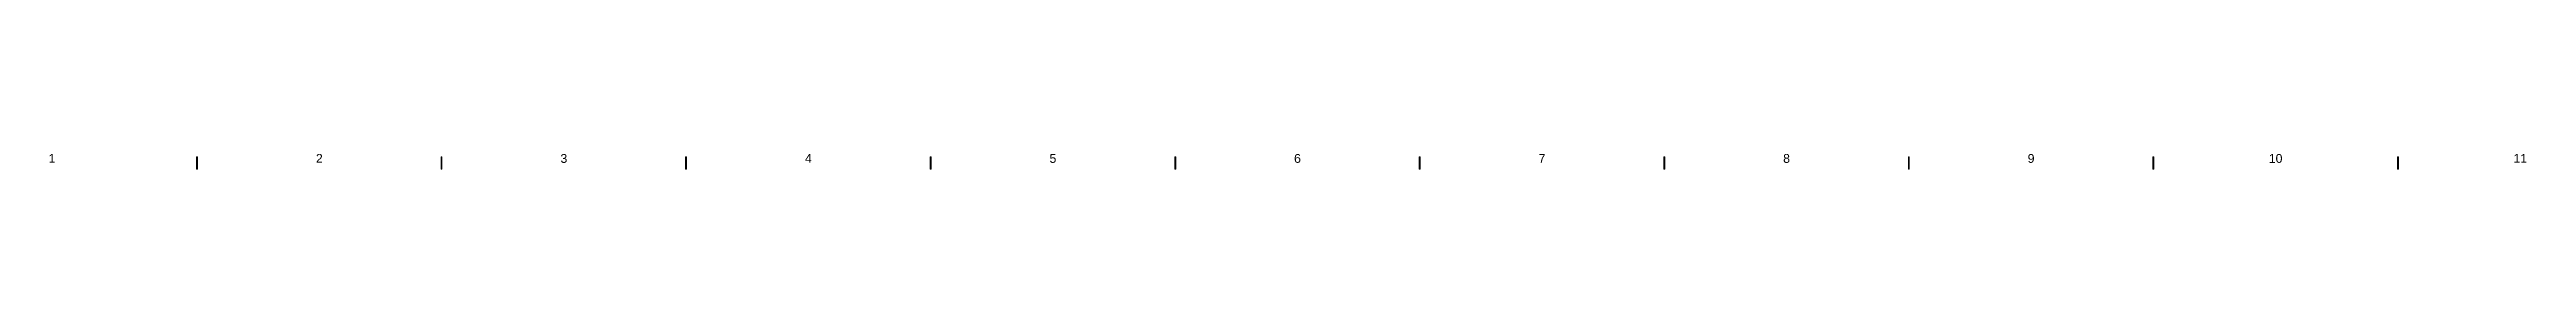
# Model space of a CAD drawing. Header units: centimetres. Extents: x -9.9 to 12.1, y -14.8 to 2.1.
# Drawn here: x 9.38 to 11.912, y -11.103 to -11.088 of the extents above; entities that cross this region are included whole.
import ezdxf

# ---------------------------------------------------------------- set-up
doc = ezdxf.new("R2010")
doc.units = ezdxf.units.CM
doc.header["$MEASUREMENT"] = 0
for name, color, linetype, lineweight in [('PDF _Geometria_Num_Penna__7', 7, 'Continuous', 18), ('PDF _Riempimenti solidi_Num_Penna__7', 7, 'Continuous', 18), ('PDF _Testo_Num_Penna__7', 7, 'Continuous', 18)]:
    doc.layers.add(name, color=color, linetype=linetype, lineweight=lineweight)
doc.styles.add('GENERATED_STYLE_1', font='Arial.ttf')

msp = doc.modelspace()

# ---------------------------------------------------------------- texts
at = {"layer": 'PDF _Testo_Num_Penna__7', "color": 7, "linetype": 'Continuous', "lineweight": 18, "char_height": 0.009, "attachment_point": 7, "style": 'GENERATED_STYLE_1'}
for s, insert in [('\\A1;1', (9.3786, -11.0968)), ('\\A1;2', (9.6519, -11.0968)), ('\\A1;3', (9.9019, -11.097)), ('\\A1;4', (10.1519, -11.0968)), ('\\A1;5', (10.4019, -11.097)), ('\\A1;6', (10.6519, -11.097)), ('\\A1;7', (10.9019, -11.0968)), ('\\A1;8', (11.1519, -11.097)), ('\\A1;9', (11.4019, -11.097)), ('\\A1;10', (11.6484, -11.097)), ('\\A1;11', (11.8985, -11.0968))]:
    msp.add_mtext(s, dxfattribs=dict(at, insert=insert))

# ---------------------------------------------------------------- hatches: boundary and pattern name
at = {"layer": 'PDF _Riempimenti solidi_Num_Penna__7', "linetype": 'Continuous', "lineweight": 18}
for points in [[(9.5299, -11.0908), (9.5308, -11.1033), (9.5308, -11.0908)], [(9.5299, -11.1033), (9.5308, -11.1033), (9.5299, -11.0908)], [(9.7799, -11.0908), (9.7808, -11.1033), (9.7808, -11.0908)], [(9.7799, -11.1033), (9.7808, -11.1033), (9.7799, -11.0908)], [(10.0299, -11.0908), (10.0308, -11.1033), (10.0308, -11.0908)], [(10.0299, -11.1033), (10.0308, -11.1033), (10.0299, -11.0908)], [(10.2799, -11.0908), (10.2808, -11.1033), (10.2808, -11.0908)], [(10.2799, -11.1033), (10.2808, -11.1033), (10.2799, -11.0908)], [(10.53, -11.0908), (10.5309, -11.1033), (10.5309, -11.0908)], [(10.53, -11.1033), (10.5309, -11.1033), (10.53, -11.0908)], [(10.7799, -11.0908), (10.7808, -11.1033), (10.7808, -11.0908)], [(10.7799, -11.1033), (10.7808, -11.1033), (10.7799, -11.0908)], [(11.0299, -11.0908), (11.0308, -11.1033), (11.0308, -11.0908)], [(11.0299, -11.1033), (11.0308, -11.1033), (11.0299, -11.0908)], [(11.28, -11.0908), (11.2809, -11.1033), (11.2809, -11.0908)], [(11.28, -11.1033), (11.2809, -11.1033), (11.28, -11.0908)], [(11.53, -11.0908), (11.5309, -11.1033), (11.5309, -11.0908)], [(11.53, -11.1033), (11.5309, -11.1033), (11.53, -11.0908)], [(11.78, -11.0908), (11.7809, -11.1033), (11.7809, -11.0908)], [(11.78, -11.1033), (11.7809, -11.1033), (11.78, -11.0908)]]:
    msp.add_hatch(color=7, dxfattribs=at).paths.add_polyline_path(points)

# ---------------------------------------------------------------- linework, layer by layer
at = {"layer": 'PDF _Geometria_Num_Penna__7', "color": 7, "linetype": 'Continuous', "lineweight": 18, "flags": 128}
for points in [[(9.5308, -11.0908), (9.5299, -11.0908), (9.5308, -11.1033)], [(9.5299, -11.0908), (9.5308, -11.1033), (9.5299, -11.1033)], [(9.7808, -11.0908), (9.7799, -11.0908), (9.7808, -11.1033)], [(9.7799, -11.0908), (9.7808, -11.1033), (9.7799, -11.1033)], [(10.0308, -11.0908), (10.0299, -11.0908), (10.0308, -11.1033)], [(10.0299, -11.0908), (10.0308, -11.1033), (10.0299, -11.1033)], [(10.2808, -11.0908), (10.2799, -11.0908), (10.2808, -11.1033)], [(10.2799, -11.0908), (10.2808, -11.1033), (10.2799, -11.1033)], [(10.5309, -11.0908), (10.53, -11.0908), (10.5309, -11.1033)], [(10.53, -11.0908), (10.5309, -11.1033), (10.53, -11.1033)], [(10.7808, -11.0908), (10.7799, -11.0908), (10.7808, -11.1033)], [(10.7799, -11.0908), (10.7808, -11.1033), (10.7799, -11.1033)], [(11.0308, -11.0908), (11.0299, -11.0908), (11.0308, -11.1033)], [(11.0299, -11.0908), (11.0308, -11.1033), (11.0299, -11.1033)], [(11.2809, -11.0908), (11.28, -11.0908), (11.2809, -11.1033)], [(11.28, -11.0908), (11.2809, -11.1033), (11.28, -11.1033)], [(11.5309, -11.0908), (11.53, -11.0908), (11.5309, -11.1033)], [(11.53, -11.0908), (11.5309, -11.1033), (11.53, -11.1033)], [(11.7809, -11.0908), (11.78, -11.0908), (11.7809, -11.1033)], [(11.78, -11.0908), (11.7809, -11.1033), (11.78, -11.1033)]]:
    msp.add_lwpolyline(points, close=True, dxfattribs=at)

msp.set_redraw_order([(e.dxf.handle, doc.entitydb.next_handle()) for e in msp.query("TEXT MTEXT ATTDEF DIMENSION ARC_DIMENSION")])  # texts and dimensions are drawn at this point

doc.saveas('drawing.dxf')
